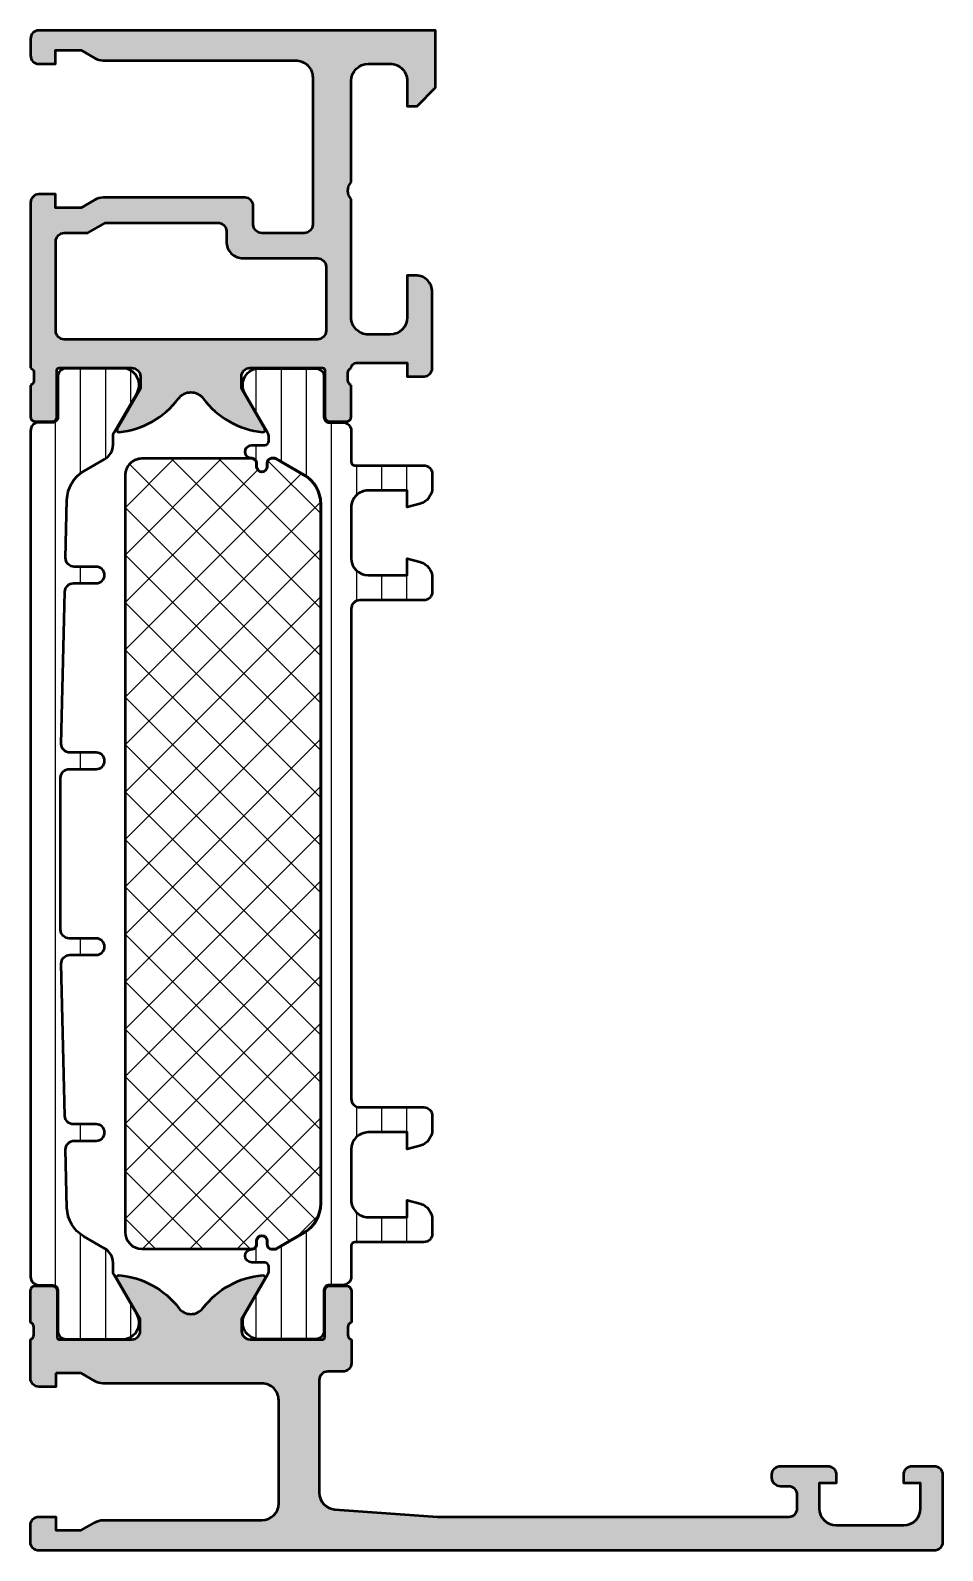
# Model space of a CAD drawing. Extents: x 0 to 54, y 0 to 90.
import ezdxf

# ---------------------------------------------------------------- set-up
doc = ezdxf.new("R2010")
doc.units = 0
for name, color, linetype, lineweight in [('0S-Alu contour', 7, 'Continuous', 50), ('0S-Alu hatch', 252, 'Continuous', 25), ('0S-Plastic contour', 254, 'Continuous', 50), ('0S-Plastic hatch', 253, 'Continuous', 25), ('0S-PT contour', 91, 'Continuous', 50), ('0S-PT hatch', 103, 'Continuous', 25)]:
    doc.layers.add(name, color=color, linetype=linetype, lineweight=lineweight)
pattern_1 = [(90, (0, 0), (-1.4859, 0), [])]

# ---------------------------------------------------------------- blocks, each defined once
blk = doc.blocks.new('345470__89544994_A431_48C2_A85A_617ABF1029D9_')
at = {"layer": '0S-Alu hatch'}
h = blk.add_hatch(color=256, dxfattribs=at)
edge = h.paths.add_edge_path()
edge.add_line((0.01, 89.50000000000001), (0.0099999999999999, 88.50054931640626))
edge.add_arc((0.4999999999999997, 88.50054931640626), 0.4899999999999998, 180, 270)
edge.add_line((0.4999999999999995, 88.01054931640626), (1.49067855534507, 88.01054931640626))
edge.add_line((1.49067855534507, 88.01054931640626), (1.490678555345075, 88.81047607421876))
edge.add_line((1.490678555345075, 88.81047607421876), (3.003358030014392, 88.81047607421876))
edge.add_line((3.003358030014392, 88.81047607421876), (3.812955828446773, 88.3430580430352))
edge.add_arc((4.307953067879359, 89.20042478659022), 0.9900000000000094, 240.0001844823238, 270.0050236395814)
edge.add_line((4.308039870139865, 88.21042479039558), (15.70016538555714, 88.21142364115349))
edge.add_ellipse((15.70025394060379, 87.2014293281298), major_axis=(-1.00999431690588, 0), ratio=1, start_angle=180, end_angle=270.0050236227564, ccw=False)
edge.add_line((16.71024825750967, 87.20142932816032), (16.7102482577436, 78.50001581445834))
edge.add_ellipse((16.20023244303532, 78.50001581445817), major_axis=(-0.5100158147082752, 0), ratio=1, start_angle=90.0000000054755, end_angle=180, ccw=False)
edge.add_line((16.20023244308406, 77.9899999997499), (13.70023282083681, 77.9899999997617))
edge.add_ellipse((13.70023282083684, 78.49998456334332), major_axis=(-0.5099845635816252, 0), ratio=1, start_angle=0, end_angle=89.99999999999687, ccw=False)
edge.add_line((13.19024825725521, 78.49998456416097), (13.1902482592567, 79.59978100594697))
edge.add_arc((12.70020626538451, 79.59978100593787), 0.4900419938721861, 0, 90.00000000106421)
edge.add_line((12.70020626537541, 80.08982299981004), (4.307936684546364, 80.08982299804687))
edge.add_arc((4.30793668454531, 79.09982299804295), 0.990000000003917, 89.99999999993904, 120.000350556452)
edge.add_line((3.812931438880291, 79.95718511918656), (3.003358080057627, 79.48977111816406))
edge.add_line((3.003358080057627, 79.48977111816406), (1.490678555345076, 79.48977111816406))
edge.add_line((1.490678555345076, 79.48977111816406), (1.490678555345075, 80.2902166748047))
edge.add_line((1.490678555345075, 80.2902166748047), (0.5007551867213677, 80.29021667480507))
edge.add_arc((0.5007551867213696, 79.80021725303229), 0.4899994217727795, 90.00000000000021, 179.9911630108443)
edge.add_line((0.0107557707767165, 79.8002928278759), (0.0092453669545493, 70.00739144229874))
edge.add_ellipse((-0.0795922173698398, 69.73249466679596), major_axis=(-0.2888950563274143, 0), ratio=1, start_angle=178.8557447403764, end_angle=252.0908759650069, ccw=False)
edge.add_line((0.209245229173199, 69.72672552085247), (0.2092452291732028, 69.27333284810831))
edge.add_ellipse((-0.0796228664699656, 69.2675715993205), major_axis=(-0.2889255417371499, 0), ratio=1, start_angle=107.91332068648501, end_angle=181.1425681414761, ccw=False)
edge.add_line((0.0092442291732047, 68.99265232393218), (0.0092442291732037, 67.12001725878906))
edge.add_arc((0.2992442291732017, 67.12001725878906), 0.289999999999998, 180, 269.9999999999992)
edge.add_line((0.2992442291731975, 66.83001725878907), (1.279218548215981, 66.83001725878906))
edge.add_arc((1.279218548215985, 67.12001725878906), 0.2900000000000062, 269.9999999999992, 360)
edge.add_line((1.569218548215991, 67.12001725878906), (1.56921854821599, 69.88001525878906))
edge.add_ellipse((1.699218548216001, 69.88001525878906), major_axis=(-0.130000000000011, 0), ratio=1, start_angle=270.0000000000031, end_angle=360, ccw=False)
edge.add_line((1.699218548215994, 70.01001525878907), (5.999244229173198, 70.01001525878907))
edge.add_ellipse((5.999244229173195, 69.50001525878906), major_axis=(-0.5100000000000052, 0), ratio=1, start_angle=180, end_angle=269.9999999999996, ccw=False)
edge.add_line((6.509244229173203, 69.50001525878906), (6.509244229173198, 68.79733596976183))
edge.add_line((6.509244229173198, 68.79733596976183), (5.129085194020109, 66.40662136616493))
edge.add_arc((5.2373640138215, 66.33813504343736), 0.1281197846482989, 147.6866585624918, 275.6225775507932)
edge.add_arc((4.761020987999381, 71.17662412063684), 4.989999999999983, 275.6225775507937, 323.4274303596851)
edge.add_ellipse((9.499327660751057, 67.66116542013178), major_axis=(-0.9100000000000029, 0), ratio=1, start_angle=216.5740457331554, end_angle=323.42743035968385, ccw=False)
edge.add_arc((14.2375437642923, 71.17674619094934), 4.989999999999978, 216.5740457331552, 264.3774224492066)
edge.add_arc((13.76120073847022, 66.33825711374983), 0.1281197846482769, 264.3774224492022, 392.3133414374172)
edge.add_line((13.8694795582717, 66.40674343647721), (12.48932052311851, 68.79745804007433))
edge.add_line((12.48932052311851, 68.79745804007433), (12.48932052311851, 69.50013732910156))
edge.add_ellipse((12.99932052311852, 69.50013732910156), major_axis=(-0.5100000000000052, 0), ratio=1, start_angle=270.00000000000017, end_angle=360, ccw=False)
edge.add_line((12.99932052311852, 70.01013732910155), (17.29934616305726, 70.01013732910155))
edge.add_ellipse((17.29934616305727, 69.88013732910157), major_axis=(-0.1299999999999954, 0), ratio=1, start_angle=180, end_angle=270.00000000000784, ccw=False)
edge.add_line((17.42934616305727, 69.88013732910156), (17.42934616305727, 67.120139228027))
edge.add_arc((17.71934616305727, 67.12013922802699), 0.2900000000000027, 180, 269.9999999999993)
edge.add_line((17.71934616305727, 66.83013922802698), (18.69932048210005, 66.830139228027))
edge.add_arc((18.69932048210004, 67.120139228027), 0.2900000000000062, 270.0000000000007, 360)
edge.add_line((18.98932048210005, 67.120139228027), (18.98932048210005, 68.9927742931701))
edge.add_ellipse((19.07818757774323, 69.26769356855846), major_axis=(-0.2889255417371641, 0), ratio=1, start_angle=-1.1425681414480096, end_angle=72.08667931351351, ccw=False)
edge.add_line((18.78931948210005, 69.2734548173461), (18.78931948210004, 69.72684749008995))
edge.add_ellipse((19.07815692864311, 69.73261663603475), major_axis=(-0.2888950563274649, 0), ratio=1, start_angle=-72.1102226123453, end_angle=1.144255259883323, ccw=False)
edge.add_ellipse((19.29932052312075, 70.00000298069946), major_axis=(-0.3100000710583593, 0), ratio=1, start_angle=269.999999999958, end_angle=358.60620543407043, ccw=False)
edge.add_line((19.29932052312098, 70.31000305175782), (22.31026961979821, 70.31000305175782))
edge.add_line((22.31026961979821, 70.31000305175782), (22.3102696197982, 69.5099999999975))
edge.add_line((22.3102696197982, 69.5099999999975), (23.30025380534265, 69.50999999974992))
edge.add_arc((23.3002538053414, 70.0000158144568), 0.4900158147068794, 270.0000000001462, 360)
edge.add_line((23.79026962004827, 70.00001581441826), (23.79026962016353, 74.4999882278511))
edge.add_arc((22.80025784794522, 74.49998822785096), 0.990011772218306, 0, 90.00000000000742)
edge.add_line((22.8002578479451, 75.49000000006929), (22.31026961979899, 75.49000000000137))
edge.add_line((22.31026961979899, 75.49000000000137), (22.31026961999468, 73.00003508193768))
edge.add_ellipse((21.30024979664999, 73.00003508193728), major_axis=(-1.010019823344691, 0), ratio=1, start_angle=90.000000016088, end_angle=180, ccw=False)
edge.add_line((21.30024979693359, 71.99001525859259), (20.00027831076801, 71.99001525842452))
edge.add_ellipse((20.00027831076735, 73.00004226030507), major_axis=(-1.010027001880544, 0), ratio=1, start_angle=0, end_angle=90.00000000003729, ccw=False)
edge.add_line((18.9902513088868, 73.00004226030445), (18.99025130925112, 79.99601653953117))
edge.add_ellipse((19.52537304959279, 80.50000000000001), major_axis=(-0.7350881616598464, 0), ratio=1, start_angle=-43.28356332578062, end_angle=43.28356332592381, ccw=False)
edge.add_line((18.99025130924985, 81.00398346046752), (18.99025130705859, 86.9999490337737))
edge.add_ellipse((20.00031753426485, 86.99994903377554), major_axis=(-1.010066227206259, 0), ratio=1, start_angle=270.00000011506984, end_angle=360, ccw=False)
edge.add_line((20.00031753223629, 88.01001526098179), (21.30021264851574, 88.01001526139748))
edge.add_ellipse((21.30021264851734, 86.99995828849391), major_axis=(-1.010056972903583, 0), ratio=1, start_angle=180, end_angle=270.0000000000905, ccw=False)
edge.add_line((22.31026962142091, 86.99995828849553), (22.31026961980902, 85.51))
edge.add_line((22.31026961980902, 85.51), (22.89613350643108, 85.51))
edge.add_line((22.89613350643108, 85.51), (23.99025130925132, 86.6041481578808))
edge.add_line((23.99025130925132, 86.6041481578808), (23.99025130925132, 89.99))
edge.add_line((23.99025130925132, 89.99), (0.5, 89.99))
edge.add_arc((0.5, 89.50000000000001), 0.4899999999999949, 90, 180)
edge = h.paths.add_edge_path()
edge.add_line((3.403007046556012, 78), (4.442237393235702, 78.60000610351562))
edge.add_line((4.442237393235702, 78.60000610351562), (11.10025759063454, 78.60000610375393))
edge.add_ellipse((11.10025759063454, 78.10002154017228), major_axis=(-0.4999845635816449, 0), ratio=1, start_angle=180, end_angle=269.99999999999983, ccw=False)
edge.add_line((11.60024215421618, 78.10002154017228), (11.60024215367363, 77.50003992740585))
edge.add_arc((12.60027445180935, 77.50003992700869), 1.000032298135717, 180, 270.0000993476549)
edge.add_line((12.60027618580903, 76.50000762887447), (17.00026656804039, 76.50001525878905))
edge.add_ellipse((17.00027688815093, 76.0000255788996), major_axis=(-0.4999896799959629, 0), ratio=1, start_angle=180, end_angle=270.00118262196514, ccw=False)
edge.add_line((17.50026656814689, 76.00002557895506), (17.50026656846178, 72.19999167936368))
edge.add_ellipse((17.00028709570797, 72.19999167936363), major_axis=(-0.4999794727538074, 0), ratio=1, start_angle=90.00000000012301, end_angle=180, ccw=False)
edge.add_line((17.00028709570904, 71.70001220660984), (1.999265158938239, 71.70001220699909))
edge.add_ellipse((1.999265158938239, 72.20001787800723), major_axis=(-0.5000056710081368, 0), ratio=1, start_angle=0, end_angle=90, ccw=False)
edge.add_line((1.499259487930103, 72.20001787800722), (1.499259486991373, 77.49996884002115))
edge.add_ellipse((1.999290647944146, 77.49996884001811), major_axis=(-0.5000311609527728, 0), ratio=1, start_angle=270, end_angle=360, ccw=False)
edge.add_line((1.999290647944146, 78.00000000097089), (3.403007046556012, 78))
at = {"layer": '0S-Alu contour', "color": 7}
for points in [[(0.01, 89.50000000000001), (0.0099999999999999, 88.50054931640626)], [(22.31026962142091, 86.99995828849553), (22.31026961980902, 85.51), (22.89613350643108, 85.51), (23.99025130925132, 86.6041481578808), (23.99025130925132, 89.99), (0.5, 89.99)], [(0.4999999999999995, 88.01054931640626), (1.49067855534507, 88.01054931640626), (1.490678555345075, 88.81047607421876), (3.003358030014392, 88.81047607421876), (3.812955828446773, 88.3430580430352)], [(4.308039870139865, 88.21042479039558), (15.70016538555714, 88.21142364115349)], [(20.00031753223629, 88.01001526098179), (21.30021264851574, 88.01001526139748)], [(16.71024825750967, 87.20142932816032), (16.7102482577436, 78.50001581445834)], [(18.99025130924985, 81.00398346046752), (18.99025130705859, 86.9999490337737)], [(3.812931438880291, 79.95718511918656), (3.003358080057627, 79.48977111816406), (1.490678555345076, 79.48977111816406), (1.490678555345075, 80.2902166748047), (0.5007551867213677, 80.29021667480507)], [(0.0107557707767165, 79.8002928278759), (0.0092453669545493, 70.00739144229874)], [(12.70020626537541, 80.08982299981004), (4.307936684546364, 80.08982299804687)], [(13.19024825725521, 78.49998456416097), (13.1902482592567, 79.59978100594697)], [(18.9902513088868, 73.00004226030445), (18.99025130925112, 79.99601653953117)], [(3.403007046556012, 78), (4.442237393235702, 78.60000610351562), (11.10025759063454, 78.60000610375393)], [(1.499259487930103, 72.20001787800722), (1.499259486991373, 77.49996884002115)], [(1.999290647944146, 78.00000000097089), (3.403007046556012, 78)], [(11.60024215421618, 78.10002154017228), (11.60024215367363, 77.50003992740585)], [(16.20023244308406, 77.9899999997499), (13.70023282083681, 77.9899999997617)], [(12.60027618580903, 76.50000762887447), (17.00026656804039, 76.50001525878905)], [(17.50026656814689, 76.00002557895506), (17.50026656846178, 72.19999167936368)], [(22.8002578479451, 75.49000000006929), (22.31026961979899, 75.49000000000137), (22.31026961999468, 73.00003508193768)], [(23.79026962004827, 70.00001581441826), (23.79026962016353, 74.4999882278511)], [(17.00028709570904, 71.70001220660984), (1.999265158938239, 71.70001220699909)], [(21.30024979693359, 71.99001525859259), (20.00027831076801, 71.99001525842452)], [(19.29932052312098, 70.31000305175782), (22.31026961979821, 70.31000305175782), (22.3102696197982, 69.5099999999975), (23.30025380534265, 69.50999999974992)], [(0.209245229173199, 69.72672552085247), (0.2092452291732028, 69.27333284810831)], [(1.569218548215991, 67.12001725878906), (1.56921854821599, 69.88001525878906)], [(1.699218548215994, 70.01001525878907), (5.999244229173198, 70.01001525878907)], [(6.509244229173203, 69.50001525878906), (6.509244229173198, 68.79733596976183), (5.129085194020109, 66.40662136616493)], [(13.8694795582717, 66.40674343647721), (12.48932052311851, 68.79745804007433), (12.48932052311851, 69.50013732910156)], [(12.99932052311852, 70.01013732910155), (17.29934616305726, 70.01013732910155)], [(17.42934616305727, 69.88013732910156), (17.42934616305727, 67.120139228027)], [(18.78931948210005, 69.2734548173461), (18.78931948210004, 69.72684749008995)], [(0.0092442291732047, 68.99265232393218), (0.0092442291732037, 67.12001725878906)], [(18.98932048210005, 67.120139228027), (18.98932048210005, 68.9927742931701)], [(0.2992442291731975, 66.83001725878907), (1.279218548215981, 66.83001725878906)], [(17.71934616305727, 66.83013922802698), (18.69932048210005, 66.830139228027)]]:
    blk.add_lwpolyline(points, dxfattribs=at)
for centre, radius, start, end in [((0.5, 89.50000000000001), 0.4899999999999949, 90, 180), ((0.4999999999999997, 88.50054931640626), 0.4899999999999998, 180, 270), ((4.307953067879359, 89.20042478659022), 0.9900000000000094, 240.0001844823238, 270.0050236395814), ((0.5007551867213696, 79.80021725303229), 0.4899994217727795, 90.00000000000021, 179.9911630108443), ((4.30793668454531, 79.09982299804295), 0.990000000003917, 89.99999999993904, 120.000350556452), ((12.70020626538451, 79.59978100593787), 0.4900419938721861, 0, 90.00000000106421), ((12.60027445180935, 77.50003992700869), 1.000032298135717, 180, 270.0000993476549), ((22.80025784794522, 74.49998822785096), 0.990011772218306, 0, 90.00000000000742), ((23.3002538053414, 70.0000158144568), 0.4900158147068794, 270.0000000001462, 0), ((4.761020987999381, 71.17662412063684), 4.989999999999983, 275.6225775507937, 323.4274303596851), ((14.2375437642923, 71.17674619094934), 4.989999999999978, 216.5740457331552, 264.3774224492066), ((0.2992442291732017, 67.12001725878906), 0.289999999999998, 180, 269.9999999999992), ((1.279218548215985, 67.12001725878906), 0.2900000000000062, 269.9999999999992, 0), ((17.71934616305727, 67.12013922802699), 0.2900000000000027, 180, 269.9999999999993), ((18.69932048210004, 67.120139228027), 0.2900000000000062, 270.0000000000007, 0), ((5.2373640138215, 66.33813504343736), 0.1281197846482989, 147.6866585624918, 275.6225775507932), ((13.76120073847022, 66.33825711374983), 0.1281197846482769, 264.3774224492022, 32.31334143741718)]:
    blk.add_arc(centre, radius, start, end, dxfattribs=at)
at = {"layer": '0S-Alu contour', "color": 7, "extrusion": (0, 0, -1)}
for centre, radius, start, end in [((-15.70025394060379, 87.2014293281298), 1.00999431690588, 89.9949763772436, 180), ((-20.00031753426485, 86.99994903377554), 1.010066227206259, 0, 89.99999988493016), ((-21.30021264851734, 86.99995828849391), 1.010056972903583, 89.99999999990953, 180), ((-19.52537304959279, 80.50000000000001), 0.7350881616598464, 316.7164366740762, 43.28356332578064), ((-11.10025759063454, 78.10002154017228), 0.4999845635816449, 90.00000000000018, 180), ((-13.70023282083684, 78.49998456334332), 0.5099845635816252, 270.0000000000032, 0), ((-16.20023244303532, 78.50001581445817), 0.5100158147082752, 180, 269.9999999945245), ((-1.999290647944146, 77.49996884001811), 0.5000311609527728, 0, 90), ((-17.00027688815093, 76.0000255788996), 0.4999896799959629, 89.99881737803486, 180), ((-20.00027831076735, 73.00004226030507), 1.010027001880544, 269.9999999999627, 0), ((-21.30024979664999, 73.00003508193728), 1.010019823344691, 180, 269.999999983912), ((-1.999265158938239, 72.20001787800723), 0.5000056710081368, 270, 0), ((-17.00028709570797, 72.19999167936363), 0.4999794727538074, 180, 269.999999999877), ((-19.29932052312075, 70.00000298069946), 0.3100000710583593, 1.393794565929555, 90.00000000004202), ((0.0795922173698398, 69.73249466679596), 0.2888950563274143, 107.9091240349931, 181.1442552596237), ((-1.699218548216001, 69.88001525878906), 0.130000000000011, 0, 89.99999999999687), ((-5.999244229173195, 69.50001525878906), 0.5100000000000052, 90.0000000000004, 180), ((-12.99932052311852, 69.50013732910156), 0.5100000000000052, 0, 89.99999999999982), ((-17.29934616305727, 69.88013732910157), 0.1299999999999954, 89.99999999999216, 180), ((-19.07815692864311, 69.73261663603475), 0.2888950563274649, 358.8557447401167, 72.11022261234544), ((0.0796228664699656, 69.2675715993205), 0.2889255417371499, 178.8574318585239, 252.086679313515), ((-9.499327660751057, 67.66116542013178), 0.9100000000000029, 36.57256964031613, 143.4259542668446), ((-19.07818757774323, 69.26769356855846), 0.2889255417371641, 287.9133206864866, 1.142568141448022)]:
    blk.add_arc(centre, radius, start, end, dxfattribs=at)
blk = doc.blocks.new('245319__80EEE0DC_6A22_4774_8436_FE0AB8C5C593___9BEDE42D_26B2_43C1_9EC5_9C2714D3423E_')
at = {"layer": '0S-Plastic hatch'}
h = blk.add_hatch(dxfattribs=at)
h.set_pattern_fill('ANSI31', color=256, scale=0.4680000000000001, angle=45, style=0)
h.set_pattern_definition(pattern_1)
edge = h.paths.add_edge_path()
edge.add_line((0.0100000000000833, 66.29000299999997), (0.0099999999998937, 16.20999700000008))
edge.add_arc((0.4999999999999951, 16.20999700000008), 0.4900000000001015, 180, 270.0000000000001)
edge.add_line((0.4999999999999958, 15.71999699999998), (1.310334012242529, 15.71999699999999))
edge.add_ellipse((1.310333315049082, 15.40999630290374), major_axis=(-0.3100006970970319, 0), ratio=1, start_angle=179.99987114239, end_angle=269.9998711414446, ccw=False)
edge.add_line((1.62033401214533, 15.4099956057099), (1.619999382936171, 13.00999856427152))
edge.add_arc((2.109995360374915, 13.00999597743859), 0.489995977445572, 179.9996975194316, 269.9999999999988)
edge.add_line((2.109995360374905, 12.51999999999302), (5.585822496184209, 12.51999999999999))
edge.add_arc((5.444228849108126, 13.49981807472283), 0.9899960709244734, 278.2228963588984, 392.7407569883865)
edge.add_line((6.276940554088972, 14.03524634894244), (4.958304390806209, 16.31919149350402))
edge.add_ellipse((5.399977361871139, 16.57419146728955), major_axis=(-0.5099999999999449, 0), ratio=1, start_angle=-0.5398516222250009, end_angle=29.99999659934599, ccw=False)
edge.add_line((4.88999999999987, 16.57899671221193), (4.889999999999863, 17.03149545762269))
edge.add_arc((3.899999999999896, 17.03149545762267), 0.9899999999999664, 0, 60.00000000000143)
edge.add_line((4.394999999999858, 17.88886060736925), (3.168146686273944, 18.59718469830505))
edge.add_ellipse((4.173146686274002, 20.33789575991198), major_axis=(-2.010000000000209, 0), ratio=1, start_angle=1.3413950657791816, end_angle=60.00000000000148, ccw=False)
edge.add_line((2.163697512194493, 20.29084242005164), (2.082977305942252, 23.7380610928713))
edge.add_ellipse((2.592837544141474, 23.75000000000005), major_axis=(-0.5099999999999966, 0), ratio=1, start_angle=-90.0000000000004, end_angle=1.3413950657791816, ccw=False)
edge.add_line((2.592837544141478, 24.26000000000005), (3.900000000000045, 24.26000000000005))
edge.add_arc((3.900000000000045, 24.75000000000004), 0.4899999999999985, 270, 450)
edge.add_line((3.900000000000045, 25.24000000000004), (2.546005466508177, 25.24000000000004))
edge.add_ellipse((2.546005466508173, 25.75000000000005), major_axis=(-0.5100000000000016, 0), ratio=1, start_angle=1.3413950657781015, end_angle=90.00000000000051, ccw=False)
edge.add_line((2.036145228308945, 25.73806109287131), (1.825400878959056, 34.73806109287133))
edge.add_ellipse((2.335261117158245, 34.75000000000007), major_axis=(-0.5099999999999635, 0), ratio=1, start_angle=-89.99999999999972, end_angle=1.3413950657791816, ccw=False)
edge.add_line((2.335261117158244, 35.26000000000003), (3.900000000000046, 35.26000000000004))
edge.add_arc((3.900000000000045, 35.75000000000005), 0.490000000000002, 270.0000000000002, 450.0000000000001)
edge.add_line((3.900000000000044, 36.24000000000004), (2.299999999999988, 36.24000000000004))
edge.add_ellipse((2.299999999999994, 36.75000000000004), major_axis=(-0.5100000000000052, 0), ratio=1, start_angle=0, end_angle=89.99999999999937, ccw=False)
edge.add_line((1.789999999999987, 36.75000000000004), (1.789999999999988, 45.75000000000005))
edge.add_ellipse((2.299999999999998, 45.75000000000003), major_axis=(-0.5100000000000098, 0), ratio=1, start_angle=270.00000000000085, end_angle=360, ccw=False)
edge.add_line((2.29999999999999, 46.26000000000004), (3.900000000000039, 46.26000000000003))
edge.add_arc((3.900000000000039, 46.75000000000004), 0.490000000000002, 270, 450)
edge.add_line((3.900000000000039, 47.24000000000004), (2.335261117158288, 47.24000000000002))
edge.add_ellipse((2.335261117158291, 47.75000000000003), major_axis=(-0.5100000000000123, 0), ratio=1, start_angle=-1.3413950657770215, end_angle=89.99999999999972, ccw=False)
edge.add_line((1.825400878959057, 47.76193890712876), (2.036145228308943, 56.76193890712878))
edge.add_ellipse((2.546005466508177, 56.75000000000004), major_axis=(-0.5100000000000077, 0), ratio=1, start_angle=270.00000000000085, end_angle=358.6586049342208, ccw=False)
edge.add_line((2.546005466508169, 57.26000000000004), (3.900000000000046, 57.26000000000004))
edge.add_arc((3.900000000000047, 57.75000000000004), 0.490000000000002, 269.9999999999999, 449.9999999999999)
edge.add_line((3.900000000000048, 58.24000000000005), (2.592837544141469, 58.24000000000005))
edge.add_ellipse((2.592837544141486, 58.75000000000006), major_axis=(-0.5100000000000052, 0), ratio=1, start_angle=-1.34139506577759, end_angle=89.99999999999818, ccw=False)
edge.add_line((2.082977305942253, 58.76193890712879), (2.163697512194486, 62.20915757994844))
edge.add_ellipse((4.173146686273777, 62.16210424008812), major_axis=(-2.009999999999988, 0), ratio=1, start_angle=299.9999999999992, end_angle=358.6586049342216, ccw=False)
edge.add_line((3.168146686273808, 63.90281530169485), (4.394999999999866, 64.61113939263075))
edge.add_arc((3.899999999999876, 65.46850454237736), 0.9899999999999964, 299.9999999999989, 360)
edge.add_line((4.889999999999872, 65.4685045423774), (4.889999999999848, 65.92100328778808))
edge.add_ellipse((5.399977361871362, 65.92580853271035), major_axis=(-0.5100000000001886, 0), ratio=1, start_angle=-29.999996599345025, end_angle=0.5398516222114722, ccw=False)
edge.add_line((4.958304390806219, 66.18080850649599), (6.276940554089054, 68.46475365105769))
edge.add_arc((5.444228849108114, 69.00018192527713), 0.9899960709244616, 327.2592430116246, 441.777103641104)
edge.add_line((5.585822496184153, 69.97999999999998), (2.109997999999997, 69.97999999999998))
edge.add_arc((2.10999536036554, 69.49000402257076), 0.4899959774362018, 89.99969134458075, 180.0079887600601)
edge.add_line((1.619999387692288, 69.48993570235024), (1.620334009229266, 67.09004622298075))
edge.add_ellipse((1.310334012242547, 67.09000299999998), major_axis=(-0.3099999999999861, 0), ratio=1, start_angle=89.99999999999909, end_angle=180.0079886915353, ccw=False)
edge.add_line((1.310334012242542, 66.780003), (0.500000000000072, 66.78000299999997))
edge.add_arc((0.5000000000000809, 66.29000299999996), 0.4899999999999949, 90.00000000000104, 180)
at = {"layer": '0S-Plastic contour', "color": 7}
for points in [[(1.619999387692288, 69.48993570235024), (1.620334009229266, 67.09004622298075)], [(5.585822496184153, 69.97999999999998), (2.109997999999997, 69.97999999999998)], [(4.958304390806219, 66.18080850649599), (6.276940554089054, 68.46475365105769)], [(1.310334012242542, 66.780003), (0.500000000000072, 66.78000299999997)], [(0.0100000000000833, 66.29000299999997), (0.0099999999998937, 16.20999700000009)], [(4.889999999999872, 65.4685045423774), (4.889999999999848, 65.92100328778808)], [(3.168146686273808, 63.90281530169485), (4.394999999999866, 64.61113939263075)], [(2.082977305942253, 58.76193890712879), (2.163697512194486, 62.20915757994844)], [(3.900000000000048, 58.24000000000005), (2.592837544141469, 58.24000000000005)], [(1.825400878959057, 47.76193890712876), (2.036145228308943, 56.76193890712878)], [(2.546005466508169, 57.26000000000004), (3.900000000000046, 57.26000000000004)], [(3.900000000000039, 47.24000000000004), (2.335261117158288, 47.24000000000002)], [(2.29999999999999, 46.26000000000004), (3.900000000000039, 46.26000000000003)], [(1.789999999999987, 36.75000000000004), (1.789999999999988, 45.75000000000005)], [(3.900000000000044, 36.24000000000004), (2.299999999999988, 36.24000000000004)], [(2.335261117158244, 35.26000000000003), (3.900000000000046, 35.26000000000004)], [(2.036145228308945, 25.73806109287131), (1.825400878959056, 34.73806109287133)], [(3.900000000000045, 25.24000000000004), (2.546005466508177, 25.24000000000004)], [(2.163697512194493, 20.29084242005164), (2.082977305942252, 23.7380610928713)], [(2.592837544141478, 24.26000000000005), (3.900000000000045, 24.26000000000005)], [(4.394999999999858, 17.88886060736925), (3.168146686273944, 18.59718469830505)], [(4.88999999999987, 16.57899671221193), (4.889999999999863, 17.03149545762269)], [(6.276940554088972, 14.03524634894244), (4.958304390806209, 16.31919149350402)], [(0.4999999999999958, 15.71999699999998), (1.310334012242529, 15.71999699999999)], [(1.62033401214533, 15.4099956057099), (1.619999382936171, 13.00999856427152)], [(2.109995360374905, 12.51999999999302), (5.585822496184209, 12.51999999999999)]]:
    blk.add_lwpolyline(points, dxfattribs=at)
for centre, radius, start, end in [((2.10999536036554, 69.49000402257076), 0.4899959774362018, 89.99969134458075, 180.0079887600601), ((5.444228849108114, 69.00018192527713), 0.9899960709244616, 327.2592430116246, 81.77710364110408), ((0.5000000000000809, 66.29000299999996), 0.4899999999999949, 90.00000000000104, 180), ((3.899999999999876, 65.46850454237736), 0.9899999999999964, 299.9999999999989, 0), ((3.900000000000047, 57.75000000000004), 0.490000000000002, 269.9999999999999, 89.99999999999991), ((3.900000000000039, 46.75000000000004), 0.490000000000002, 270, 90), ((3.900000000000045, 35.75000000000005), 0.490000000000002, 270.0000000000002, 90.00000000000017), ((3.900000000000045, 24.75000000000004), 0.4899999999999985, 270, 90), ((3.899999999999896, 17.03149545762267), 0.9899999999999664, 0, 60.00000000000143), ((0.4999999999999951, 16.20999700000008), 0.4900000000001015, 180, 270.0000000000001), ((5.444228849108126, 13.49981807472283), 0.9899960709244734, 278.2228963588984, 32.74075698838647), ((2.109995360374915, 13.00999597743859), 0.489995977445572, 179.9996975194316, 269.9999999999988)]:
    blk.add_arc(centre, radius, start, end, dxfattribs=at)
at = {"layer": '0S-Plastic contour', "color": 7, "extrusion": (0, 0, -1)}
for centre, radius, start, end in [((-1.310334012242547, 67.09000299999998), 0.3099999999999861, 179.9920113084647, 270.0000000000009), ((-5.399977361871362, 65.92580853271035), 0.5100000000001886, 359.4601483777885, 29.99999659934506), ((-4.173146686273777, 62.16210424008812), 2.009999999999988, 1.341395065778385, 60.00000000000078), ((-2.592837544141486, 58.75000000000006), 0.5100000000000052, 270.0000000000019, 1.34139506577757), ((-2.546005466508177, 56.75000000000004), 0.5100000000000077, 1.341395065779201, 89.99999999999916), ((-2.335261117158291, 47.75000000000003), 0.5100000000000123, 270.0000000000003, 1.341395065777027), ((-2.299999999999998, 45.75000000000003), 0.5100000000000098, 0, 89.99999999999916), ((-2.299999999999994, 36.75000000000004), 0.5100000000000052, 270.0000000000006, 0), ((-2.335261117158245, 34.75000000000007), 0.5099999999999635, 358.6586049342208, 89.99999999999982), ((-2.546005466508173, 25.75000000000005), 0.5100000000000016, 269.9999999999995, 358.6586049342219), ((-2.592837544141474, 23.75000000000005), 0.5099999999999966, 358.6586049342208, 90.0000000000004), ((-4.173146686274002, 20.33789575991198), 2.010000000000209, 299.9999999999985, 358.6586049342208), ((-5.399977361871139, 16.57419146728955), 0.5099999999999449, 330.000003400654, 0.5398516222249916), ((-1.310333315049082, 15.40999630290374), 0.3100006970970319, 90.00012885855539, 180.0001288576101)]:
    blk.add_arc(centre, radius, start, end, dxfattribs=at)
blk = doc.blocks.new('245319__9BCA8D23_347F_44C4_B601_D6C32A668221___EC77E1D2_DBDB_4506_8DA8_8EE393191669_')
at = {"layer": '0S-Plastic hatch'}
h = blk.add_hatch(dxfattribs=at)
h.set_pattern_fill('ANSI31', color=256, scale=0.4680000000000001, angle=45, style=0)
h.set_pattern_definition(pattern_1)
edge = h.paths.add_edge_path()
edge.add_line((19.19999999999974, 64.24000000004716), (23.29999999999971, 64.2400000000472))
edge.add_ellipse((23.29999999999972, 63.75000000004722), major_axis=(-0.4899999999999807, 0), ratio=1, start_angle=180, end_angle=270.0000000000008, ccw=False)
edge.add_line((23.7899999999997, 63.75000000004723), (23.7899999999997, 62.91925077667286))
edge.add_ellipse((22.79999999999979, 62.91925077667285), major_axis=(-0.9899999999999058, 0), ratio=1, start_angle=104.99999999999861, end_angle=180, ccw=False)
edge.add_line((23.05623085465124, 61.96298420864676), (22.30999999999971, 61.76303225377562))
edge.add_line((22.30999999999971, 61.76303225377562), (22.30999999999971, 62.76000000004713))
edge.add_line((22.30999999999971, 62.76000000004713), (19.99999999999973, 62.76000000004717))
edge.add_arc((19.99999999999971, 61.75000000004718), 1.009999999999998, 89.9999999999986, 180)
edge.add_line((18.98999999999971, 61.75000000004718), (18.9899999999997, 58.75000000004718))
edge.add_arc((19.99999999999971, 58.75000000004718), 1.010000000000008, 180, 270)
edge.add_line((19.99999999999971, 57.74000000004718), (22.3099999999997, 57.74000000004718))
edge.add_line((22.3099999999997, 57.74000000004718), (22.30999999999971, 58.73696774631877))
edge.add_line((22.30999999999971, 58.73696774631877), (23.05623085465122, 58.53701579144773))
edge.add_ellipse((22.79999999999974, 57.58074922342157), major_axis=(-0.9899999999999788, 0), ratio=1, start_angle=180, end_angle=255.0000000000004, ccw=False)
edge.add_line((23.78999999999972, 57.58074922342157), (23.78999999999971, 56.75000000004715))
edge.add_ellipse((23.29999999999973, 56.75000000004715), major_axis=(-0.4899999999999701, 0), ratio=1, start_angle=90, end_angle=180, ccw=False)
edge.add_line((23.29999999999973, 56.26000000004718), (19.49999999999972, 56.26000000004717))
edge.add_arc((19.49999999999972, 55.75000000004715), 0.5100000000000194, 89.9999999999996, 180)
edge.add_line((18.9899999999997, 55.75000000004717), (18.9899999999997, 26.74999999999998))
edge.add_arc((19.49999999999968, 26.74999999999998), 0.5099999999999767, 180, 270.0000000000004)
edge.add_line((19.49999999999968, 26.24), (23.29999999999974, 26.24))
edge.add_ellipse((23.29999999999973, 25.75000000000004), major_axis=(-0.4899999999999629, 0), ratio=1, start_angle=180, end_angle=269.99999999999955, ccw=False)
edge.add_line((23.7899999999997, 25.75000000000004), (23.78999999999971, 24.9192507766257))
edge.add_ellipse((22.79999999999962, 24.91925077662569), major_axis=(-0.9900000000000837, 0), ratio=1, start_angle=104.999999999994, end_angle=180, ccw=False)
edge.add_line((23.05623085465104, 23.9629842085994), (22.30999999999971, 23.76303225372847))
edge.add_line((22.30999999999971, 23.76303225372847), (22.30999999999971, 24.75999999999997))
edge.add_line((22.30999999999971, 24.75999999999997), (19.99999999999962, 24.75999999999995))
edge.add_arc((19.99999999999964, 23.75000000000001), 1.009999999999937, 90.00000000000063, 180)
edge.add_line((18.9899999999997, 23.75000000000001), (18.9899999999997, 20.75))
edge.add_arc((19.9999999999997, 20.75), 1.009999999999994, 180, 270.0000000000004)
edge.add_line((19.99999999999971, 19.74), (22.30999999999971, 19.74))
edge.add_line((22.30999999999971, 19.74), (22.30999999999971, 20.73696774627159))
edge.add_line((22.30999999999971, 20.73696774627159), (23.05623085465126, 20.53701579140048))
edge.add_ellipse((22.79999999999971, 19.58074922337433), major_axis=(-0.9899999999999876, 0), ratio=1, start_angle=180, end_angle=254.9999999999969, ccw=False)
edge.add_line((23.7899999999997, 19.58074922337432), (23.78999999999971, 18.74999999999993))
edge.add_ellipse((23.29999999999971, 18.74999999999993), major_axis=(-0.4899999999999949, 0), ratio=1, start_angle=89.9999999999996, end_angle=180, ccw=False)
edge.add_line((23.29999999999971, 18.25999999999994), (19.19999999999973, 18.26))
edge.add_arc((19.19999999999972, 18.04999999999997), 0.2100000000000257, 89.99999999999903, 180)
edge.add_line((18.9899999999997, 18.04999999999997), (18.9899999999997, 16.20999432109049))
edge.add_ellipse((18.50000267890202, 16.20999432109049), major_axis=(-0.489997321097686, 0), ratio=1, start_angle=90, end_angle=180, ccw=False)
edge.add_line((18.50000267890202, 15.7199969999928), (17.68966866665956, 15.71999699999998))
edge.add_arc((17.68966866665952, 15.40999699999992), 0.3100000000000556, 89.99999999999145, 180)
edge.add_line((17.37966866665946, 15.40999700000056), (17.38000061715214, 13.00999723393596))
edge.add_ellipse((16.89000530482944, 13.00999531231903), major_axis=(-0.4899953123264694, 0), ratio=1, start_angle=89.99992221595909, end_angle=180.0002246966147, ccw=False)
edge.add_line((16.89000463961787, 12.51999999999302), (13.41417750380859, 12.51999999999998))
edge.add_ellipse((13.55577115088468, 13.49981807472283), major_axis=(-0.989996070924475, 0), ratio=1, start_angle=-32.74075698838499, end_angle=81.77710364110169, ccw=False)
edge.add_line((12.72305944590382, 14.03524634894242), (14.04169574211222, 16.31919172373777))
edge.add_arc((13.60002365369271, 16.5741911879278), 0.5099989808088427, 330.0000034006544, 360.0057438232341)
edge.add_line((14.11002263193886, 16.5742423146257), (14.10999999868383, 16.80002606457013))
edge.add_arc((13.849999999945, 16.79999999995469), 0.2600000000452986, 0.0057438170791521, 89.99999999386789)
edge.add_line((13.84999999997283, 17.05999999999999), (13.0995933606087, 17.06000000000001))
edge.add_ellipse((13.09959336060872, 17.44925907311676), major_axis=(-0.3892590731167508, 0), ratio=1, start_angle=-90.00000000000313, end_angle=89.99999999999687, ccw=False)
edge.add_arc((13.09959336060877, 18.15000000000004), 0.3114818537665265, 269.9999999999954, 360)
edge.add_line((13.41107521437529, 18.15000000000005), (13.41107521437529, 18.35057079528622))
edge.add_ellipse((13.70050441908906, 18.35057079528622), major_axis=(-0.2894292047137625, 0), ratio=1, start_angle=180, end_angle=360, ccw=False)
edge.add_line((13.98993362380282, 18.35057079528622), (13.98993362380282, 18.14999999999996))
edge.add_arc((14.29993362380277, 18.14999999999996), 0.3099999999999472, 180, 266.6615612799526)
edge.add_line((14.28188115084512, 17.84052607828751), (14.46501280945993, 17.84052607828745))
edge.add_arc((14.46501280945999, 18.05052607828745), 0.2099999999999973, 269.9999999999821, 299.9999999999984)
edge.add_line((14.57001280945999, 17.86866074349272), (16.20499999999968, 18.81262103807235))
edge.add_arc((15.19999999999973, 20.55333209967906), 2.009999999999963, 299.9999999999986, 360)
edge.add_line((17.2099999999997, 20.55333209967907), (17.20999999999969, 61.94666790036814))
edge.add_arc((15.1999999999998, 61.94666790036815), 2.009999999999894, 0, 59.99999999999689)
edge.add_line((16.20499999999984, 63.68737896197472), (14.57001280946029, 64.63133925655444))
edge.add_arc((14.46501280946028, 64.44947392175972), 0.2099999999999949, 59.99999999999683, 90.00000000000486)
edge.add_line((14.46501280946026, 64.65947392175973), (14.28188115084521, 64.65947392175968))
edge.add_arc((14.29993362380278, 64.35000000004725), 0.3099999999999505, 93.33843872003445, 180)
edge.add_line((13.98993362380283, 64.35000000004723), (13.98993362380281, 64.14942920476095))
edge.add_ellipse((13.70050441908905, 64.14942920476093), major_axis=(-0.2894292047137625, 0), ratio=1, start_angle=0, end_angle=180, ccw=False)
edge.add_line((13.41107521437529, 64.14942920476093), (13.41107521437529, 64.35000000004709))
edge.add_arc((13.09959336060872, 64.35000000004709), 0.3114818537665744, 0, 90.00000000000033)
edge.add_ellipse((13.09959336060871, 65.05074092693042), major_axis=(-0.3892590731167473, 0), ratio=1, start_angle=-89.99999999999858, end_angle=90.00000000000131, ccw=False)
edge.add_line((13.0995933606087, 65.44000000004716), (13.84999999997281, 65.44000000004719))
edge.add_arc((13.8499999999728, 65.70000000006466), 0.2600000000174703, 270.0000000000019, 359.9942561767024)
edge.add_line((14.1099999986838, 65.6999739354215), (14.11002263191168, 65.92575741511283))
edge.add_arc((13.60002263447406, 65.92580853907533), 0.5100000000000325, 359.9942564954373, 389.9999965993477)
edge.add_line((14.04169560553906, 66.18080851286093), (12.72305944590379, 68.46475365110477))
edge.add_ellipse((13.55577115088466, 69.00018192532433), major_axis=(-0.9899960709244604, 0), ratio=1, start_angle=-81.77710364109493, end_angle=32.74075698838328, ccw=False)
edge.add_line((13.41417750380847, 69.98000000004714), (16.89000463961789, 69.98000000005413))
edge.add_ellipse((16.89000463961788, 69.49000402260856), major_axis=(-0.4899959774455738, 0), ratio=1, start_angle=179.9920752627074, end_angle=269.9999999999992, ccw=False)
edge.add_line((17.38000061237654, 69.48993624991385), (17.37966866962475, 67.0900458775854))
edge.add_arc((17.68966866666544, 67.09000300005313), 0.3100000000059825, 179.9920751560094, 269.9999999988969)
edge.add_line((17.68966866665947, 66.78000300004715), (18.50000267890209, 66.78000300005435))
edge.add_ellipse((18.50000267890206, 66.2900056789567), major_axis=(-0.489997321097647, 0), ratio=1, start_angle=180, end_angle=269.9999999999967, ccw=False)
edge.add_line((18.9899999999997, 66.29000567895667), (18.9899999999997, 64.45000000004718))
edge.add_arc((19.19999999999973, 64.4500000000472), 0.2100000000000328, 180, 270.0000000000019)
at = {"layer": '0S-Plastic contour', "color": 7}
for points in [[(13.41417750380847, 69.98000000004714), (16.89000463961789, 69.98000000005413)], [(17.38000061237654, 69.48993624991385), (17.37966866962475, 67.0900458775854)], [(14.04169560553906, 66.18080851286093), (12.72305944590379, 68.46475365110477)], [(17.68966866665947, 66.78000300004715), (18.50000267890209, 66.78000300005435)], [(14.1099999986838, 65.6999739354215), (14.11002263191168, 65.92575741511283)], [(18.9899999999997, 66.29000567895667), (18.9899999999997, 64.45000000004718)], [(13.0995933606087, 65.44000000004716), (13.84999999997281, 65.44000000004719)], [(13.41107521437529, 64.14942920476093), (13.41107521437529, 64.35000000004709)], [(13.98993362380283, 64.35000000004723), (13.98993362380281, 64.14942920476095)], [(14.46501280946026, 64.65947392175973), (14.28188115084521, 64.65947392175968)], [(16.20499999999984, 63.68737896197472), (14.57001280946029, 64.63133925655444)], [(19.19999999999974, 64.24000000004716), (23.29999999999971, 64.2400000000472)], [(23.7899999999997, 63.75000000004723), (23.7899999999997, 62.91925077667286)], [(23.05623085465124, 61.96298420864676), (22.30999999999971, 61.76303225377562), (22.30999999999971, 62.76000000004713), (19.99999999999973, 62.76000000004717)], [(17.2099999999997, 20.55333209967907), (17.20999999999969, 61.94666790036814)], [(18.98999999999971, 61.75000000004718), (18.9899999999997, 58.75000000004718)], [(19.99999999999971, 57.74000000004718), (22.3099999999997, 57.74000000004718), (22.30999999999971, 58.73696774631877), (23.05623085465122, 58.53701579144773)], [(23.78999999999972, 57.58074922342157), (23.78999999999971, 56.75000000004715)], [(23.29999999999973, 56.26000000004718), (19.49999999999972, 56.26000000004717)], [(18.9899999999997, 55.75000000004717), (18.9899999999997, 26.74999999999998)], [(19.49999999999968, 26.24), (23.29999999999974, 26.24)], [(23.7899999999997, 25.75000000000004), (23.78999999999971, 24.9192507766257)], [(23.05623085465104, 23.9629842085994), (22.30999999999971, 23.76303225372847), (22.30999999999971, 24.75999999999997), (19.99999999999962, 24.75999999999995)], [(18.9899999999997, 23.75000000000001), (18.9899999999997, 20.75)], [(19.99999999999971, 19.74), (22.30999999999971, 19.74), (22.30999999999971, 20.73696774627159), (23.05623085465126, 20.53701579140048)], [(23.7899999999997, 19.58074922337432), (23.78999999999971, 18.74999999999993)], [(13.41107521437529, 18.15000000000005), (13.41107521437529, 18.35057079528622)], [(13.98993362380282, 18.35057079528622), (13.98993362380282, 18.14999999999996)], [(14.57001280945999, 17.86866074349272), (16.20499999999968, 18.81262103807235)], [(18.9899999999997, 18.04999999999997), (18.9899999999997, 16.20999432109049)], [(23.29999999999971, 18.25999999999994), (19.19999999999973, 18.26)], [(14.28188115084512, 17.84052607828751), (14.46501280945993, 17.84052607828745)], [(12.72305944590382, 14.03524634894242), (14.04169574211222, 16.31919172373777)], [(13.84999999997283, 17.05999999999999), (13.0995933606087, 17.06000000000001)], [(14.11002263193886, 16.5742423146257), (14.10999999868383, 16.80002606457013)], [(17.37966866665946, 15.40999700000056), (17.38000061715214, 13.00999723393596)], [(18.50000267890202, 15.7199969999928), (17.68966866665956, 15.71999699999998)], [(16.89000463961787, 12.51999999999302), (13.41417750380859, 12.51999999999998)]]:
    blk.add_lwpolyline(points, dxfattribs=at)
at = {"layer": '0S-Plastic contour', "color": 7, "extrusion": (0, 0, -1)}
for centre, radius, start, end in [((-13.55577115088466, 69.00018192532433), 0.9899960709244604, 327.2592430116167, 81.777103641095), ((-16.89000463961788, 69.49000402260856), 0.4899959774455738, 90.00000000000082, 180.0079247372927), ((-18.50000267890206, 66.2900056789567), 0.489997321097647, 90.00000000000333, 180), ((-13.09959336060871, 65.05074092693042), 0.3892590731167473, 269.9999999999987, 89.9999999999987), ((-13.70050441908905, 64.14942920476093), 0.2894292047137625, 180, 0), ((-23.29999999999972, 63.75000000004722), 0.4899999999999807, 89.99999999999918, 180), ((-22.79999999999979, 62.91925077667285), 0.989999999999906, 180, 255.0000000000014), ((-22.79999999999974, 57.58074922342157), 0.9899999999999788, 104.9999999999996, 180), ((-23.29999999999973, 56.75000000004715), 0.4899999999999701, 180, 270), ((-23.29999999999973, 25.75000000000004), 0.4899999999999629, 90.00000000000043, 180), ((-22.79999999999962, 24.91925077662569), 0.9900000000000837, 180, 255.000000000006), ((-22.79999999999971, 19.58074922337433), 0.9899999999999876, 105.0000000000031, 180), ((-13.70050441908906, 18.35057079528622), 0.2894292047137625, 0, 180), ((-23.29999999999971, 18.74999999999993), 0.4899999999999949, 180, 270.0000000000004), ((-13.09959336060872, 17.44925907311676), 0.3892590731167509, 270.0000000000031, 90.00000000000314), ((-18.50000267890202, 16.20999432109049), 0.4899973210976861, 180, 270), ((-13.55577115088468, 13.49981807472283), 0.9899960709244751, 278.2228963588983, 32.74075698838505), ((-16.89000530482944, 13.00999531231903), 0.4899953123264695, 179.9997753033853, 270.0000777840409)]:
    blk.add_arc(centre, radius, start, end, dxfattribs=at)
at = {"layer": '0S-Plastic contour', "color": 7}
for centre, radius, start, end in [((17.68966866666544, 67.09000300005313), 0.3100000000059825, 179.9920751560094, 269.9999999988969), ((13.8499999999728, 65.70000000006466), 0.2600000000174703, 270.0000000000019, 359.9942561767024), ((13.60002263447406, 65.92580853907533), 0.5100000000000325, 359.9942564954373, 29.99999659934769), ((13.09959336060872, 64.35000000004709), 0.3114818537665744, 0, 90.00000000000033), ((14.29993362380278, 64.35000000004725), 0.3099999999999505, 93.33843872003445, 180), ((14.46501280946028, 64.44947392175972), 0.2099999999999949, 59.99999999999683, 90.00000000000486), ((19.19999999999973, 64.4500000000472), 0.2100000000000328, 180, 270.0000000000019), ((15.1999999999998, 61.94666790036815), 2.009999999999894, 0, 59.99999999999689), ((19.99999999999971, 61.75000000004718), 1.009999999999998, 89.9999999999986, 180), ((19.99999999999971, 58.75000000004718), 1.010000000000008, 180, 270), ((19.49999999999972, 55.75000000004715), 0.5100000000000194, 89.9999999999996, 180), ((19.49999999999968, 26.74999999999998), 0.5099999999999767, 180, 270.0000000000004), ((19.99999999999964, 23.75000000000001), 1.009999999999937, 90.00000000000063, 180), ((19.9999999999997, 20.75), 1.009999999999994, 180, 270.0000000000004), ((15.19999999999973, 20.55333209967906), 2.009999999999963, 299.9999999999986, 0), ((13.09959336060877, 18.15000000000004), 0.3114818537665265, 269.9999999999954, 0), ((14.29993362380277, 18.14999999999996), 0.3099999999999472, 180, 266.6615612799526), ((19.19999999999972, 18.04999999999997), 0.2100000000000257, 89.99999999999903, 180), ((14.46501280945999, 18.05052607828745), 0.2099999999999973, 269.9999999999821, 299.9999999999984), ((13.849999999945, 16.79999999995469), 0.2600000000452986, 0.0057438170791521, 89.99999999386789), ((13.60002365369271, 16.5741911879278), 0.5099989808088427, 330.0000034006544, 0.0057438232341285), ((17.68966866665952, 15.40999699999992), 0.3100000000000556, 89.99999999999145, 180)]:
    blk.add_arc(centre, radius, start, end, dxfattribs=at)
blk = doc.blocks.new('465310__90F242CD_38BC_4B1D_8878_C209B2E8A198_')
at = {"layer": '0S-PT hatch'}
h = blk.add_hatch(dxfattribs=at)
h.set_pattern_fill('ANSI37', color=256, scale=0.625, angle=90, style=0)
h.set_pattern_definition([(135, (0, 0), (-1.403165018917055, -1.403165018917055), []), (225, (0, 0), (1.403165018917055, -1.403165018917055), [])])
edge = h.paths.add_edge_path()
edge.add_line((5.609999999999707, 63.65020331974264), (5.609999999999706, 18.84979668030451))
edge.add_arc((6.599999999999706, 18.84979668030451), 0.9900000000000002, 180, 270)
edge.add_line((6.599999999999706, 17.85979668030451), (13.10107521437529, 17.85979668030451))
edge.add_arc((13.10107521437529, 18.14979668030452), 0.2900000000000098, 269.9999999999997, 360)
edge.add_line((13.3910752143753, 18.14979668030452), (13.39107521437529, 18.35036747559076))
edge.add_ellipse((13.70050441908906, 18.35036747559076), major_axis=(-0.3094292047137621, 0), ratio=1, start_angle=180, end_angle=360, ccw=False)
edge.add_line((14.00993362380282, 18.35036747559075), (14.00993362380282, 18.14979668030452))
edge.add_arc((14.29993362380281, 18.14979668030452), 0.2899999999999956, 180, 266.548328193804)
edge.add_line((14.28247370832792, 17.86032275859203), (14.46501280946015, 17.86032275859203))
edge.add_arc((14.46501280946015, 18.05032275859202), 0.1899999999999906, 269.9999999999995, 299.9999999999987)
edge.add_line((14.56001280946014, 17.88577793187298), (16.19499999999969, 18.82973822645255))
edge.add_arc((15.19999999999972, 20.55312877998359), 1.989999999999987, 299.9999999999992, 360)
edge.add_line((17.1899999999997, 20.55312877998359), (17.1899999999997, 61.94646458067262))
edge.add_arc((15.19999999999971, 61.94646458067262), 1.989999999999989, 0, 60.00000000000084)
edge.add_line((16.19499999999968, 63.66985513420367), (14.56001280946013, 64.61381542878323))
edge.add_arc((14.46501280946019, 64.4492706020642), 0.1899999999999413, 60.00000000000997, 90.0000000000075)
edge.add_line((14.46501280946016, 64.63927060206414), (14.28247370832791, 64.63927060206414))
edge.add_arc((14.29993362380281, 64.34979668035167), 0.2899999999999942, 93.4516718061988, 180)
edge.add_line((14.00993362380282, 64.34979668035167), (14.00993362380282, 64.14922588506545))
edge.add_ellipse((13.69996681190125, 64.14922588506545), major_axis=(-0.3099668119015639, 0), ratio=1, start_angle=0, end_angle=180, ccw=False)
edge.add_line((13.38999999999969, 64.14922588506545), (13.38999999999969, 64.34979668030452))
edge.add_arc((13.09959336060871, 64.3497966803045), 0.2904066393909712, 0, 89.9999999995847)
edge.add_line((13.09959336061082, 64.64020331969547), (6.600000000006857, 64.64020331974261))
edge.add_arc((6.599999999999679, 63.65020331974263), 0.9899999999999806, 89.99999999958457, 180)
at = {"layer": '0S-PT contour', "color": 7}
for points in [[(13.09959336061082, 64.64020331969547), (6.600000000006857, 64.64020331974261)], [(13.38999999999969, 64.14922588506545), (13.38999999999969, 64.34979668030452)], [(14.00993362380282, 64.34979668035167), (14.00993362380282, 64.14922588506545)], [(14.46501280946016, 64.63927060206414), (14.28247370832791, 64.63927060206414)], [(16.19499999999968, 63.66985513420367), (14.56001280946013, 64.61381542878323)], [(5.609999999999707, 63.65020331974264), (5.609999999999706, 18.84979668030451)], [(17.1899999999997, 20.55312877998359), (17.1899999999997, 61.94646458067262)], [(13.3910752143753, 18.14979668030452), (13.39107521437529, 18.35036747559076)], [(14.00993362380282, 18.35036747559075), (14.00993362380282, 18.14979668030452)], [(14.56001280946014, 17.88577793187298), (16.19499999999969, 18.82973822645255)], [(6.599999999999706, 17.85979668030451), (13.10107521437529, 17.85979668030451)], [(14.28247370832792, 17.86032275859203), (14.46501280946015, 17.86032275859203)]]:
    blk.add_lwpolyline(points, dxfattribs=at)
for centre, radius, start, end in [((6.599999999999679, 63.65020331974263), 0.9899999999999806, 89.99999999958457, 180), ((13.09959336060871, 64.3497966803045), 0.2904066393909712, 0, 89.9999999995847), ((14.29993362380281, 64.34979668035167), 0.2899999999999942, 93.4516718061988, 180), ((14.46501280946019, 64.4492706020642), 0.1899999999999413, 60.00000000000997, 90.0000000000075), ((15.19999999999971, 61.94646458067262), 1.989999999999989, 0, 60.00000000000084), ((15.19999999999972, 20.55312877998359), 1.989999999999987, 299.9999999999992, 0), ((6.599999999999706, 18.84979668030451), 0.9900000000000002, 180, 270), ((13.10107521437529, 18.14979668030452), 0.2900000000000098, 269.9999999999997, 0), ((14.29993362380281, 18.14979668030452), 0.2899999999999956, 180, 266.548328193804), ((14.46501280946015, 18.05032275859202), 0.1899999999999906, 269.9999999999995, 299.9999999999987)]:
    blk.add_arc(centre, radius, start, end, dxfattribs=at)
at = {"layer": '0S-PT contour', "color": 7, "extrusion": (0, 0, -1)}
for centre, radius, start, end in [((-13.69996681190125, 64.14922588506545), 0.3099668119015639, 180, 0), ((-13.70050441908906, 18.35036747559076), 0.3094292047137621, 0, 180)]:
    blk.add_arc(centre, radius, start, end, dxfattribs=at)
blk = doc.blocks.new('445240__55430051_D1B8_4317_A586_5EF284FC5107_')
at = {"layer": '0S-Alu hatch'}
h = blk.add_hatch(color=256, dxfattribs=at)
edge = h.paths.add_edge_path()
edge.add_line((1.5, 10.5), (1.5, 9.7))
edge.add_line((1.5, 9.7), (0.4999999999999992, 9.7))
edge.add_ellipse((0.4999999999999981, 10.2), major_axis=(-0.4999999999999983, 0), ratio=1, start_angle=0, end_angle=90.00000000000011, ccw=False)
edge.add_line((9e-16, 10.2), (3e-16, 12.49999999999999))
edge.add_arc((-0.0788364465430417, 12.76752059199311), 0.2788950563274357, 286.4198764194918, 361.1645893740935)
edge.add_line((0.2000010000000074, 12.77318899999146), (0.2000010000000074, 13.22678299999148))
edge.add_arc((-0.0788670956431619, 13.23244365946854), 0.2789255417371508, 358.8371299271131, 433.5754054446451)
edge.add_line((6.9e-15, 13.49998699999148), (7.1e-15, 15.37999799999999))
edge.add_ellipse((0.3000000000000069, 15.37999799999999), major_axis=(-0.2999999999999998, 0), ratio=1, start_angle=270.00000000000017, end_angle=360, ccw=False)
edge.add_line((0.300000000000006, 15.67999799999999), (1.279974319042795, 15.67999799999999))
edge.add_ellipse((1.279974319042795, 15.37999799999999), major_axis=(-0.3000000000000007, 0), ratio=1, start_angle=180, end_angle=270.0000000000001, ccw=False)
edge.add_line((1.579974319042796, 15.37999799999999), (1.579974319042793, 12.62))
edge.add_arc((1.699974319042756, 12.62), 0.1199999999999635, 180, 270.0000000000002)
edge.add_line((1.699974319042757, 12.50000000000003), (5.999999999999951, 12.50000000000004))
edge.add_arc((5.99999999999995, 13.00000000000002), 0.4999999999999805, 270.0000000000001, 360)
edge.add_line((6.49999999999993, 13.00000000000007), (6.499999999999864, 13.7000000000001))
edge.add_line((6.499999999999864, 13.7000000000001), (5.11850454237766, 16.09282032302734))
edge.add_ellipse((5.238119784648443, 16.16188021535156), major_axis=(-0.1381197846484357, 0), ratio=1, start_angle=-95.0376329184802, end_angle=29.999999999998977, ccw=False)
edge.add_ellipse((4.811197874639798, 11.31878028749734), major_axis=(-4.999999999999996, 0), ratio=1, start_angle=217.3719170141844, end_angle=264.9623670815196, ccw=False)
edge.add_arc((9.499999999999998, 14.9), 0.9000000000000005, 217.3719170141843, 322.6280829858153)
edge.add_ellipse((14.18880212536019, 11.31878028749734), major_axis=(-4.999999999999992, 0), ratio=1, start_angle=275.0376329184804, end_angle=322.62808298581564, ccw=False)
edge.add_ellipse((13.76188021535155, 16.16188021535156), major_axis=(-0.1381197846484373, 0), ratio=1, start_angle=150.0000000000003, end_angle=275.0376329184795, ccw=False)
edge.add_line((13.88149545762233, 16.09282032302734), (12.50000000000012, 13.7000000000001))
edge.add_line((12.50000000000012, 13.7000000000001), (12.50000000000006, 13.00000000000007))
edge.add_arc((13.00000000000004, 13.00000000000002), 0.4999999999999841, 180, 269.9999999999998)
edge.add_line((13.00000000000004, 12.50000000000004), (17.30002568095723, 12.50000000000003))
edge.add_arc((17.30002568095723, 12.62), 0.1199999999999619, 270, 360)
edge.add_line((17.42002568095719, 12.62), (17.4200256809572, 15.37999799999999))
edge.add_ellipse((17.7200256809572, 15.37999799999999), major_axis=(-0.3000000000000007, 0), ratio=1, start_angle=270, end_angle=360, ccw=False)
edge.add_line((17.7200256809572, 15.67999799999999), (18.69999999999998, 15.67999799999999))
edge.add_ellipse((18.69999999999998, 15.37999799999999), major_axis=(-0.3000000000000043, 0), ratio=1, start_angle=180, end_angle=270, ccw=False)
edge.add_line((18.99999999999999, 15.37999799999999), (18.99999999999998, 13.49998699999148))
edge.add_arc((19.07886709564315, 13.23244365946854), 0.2789255417371545, 106.4245945553546, 181.1628700728802)
edge.add_line((18.79999899999998, 13.22678299999151), (18.79999899999998, 12.77318899999162))
edge.add_arc((19.07883644654302, 12.76752059199311), 0.2788950563274264, 178.8354106258743, 253.5801235805096)
edge.add_line((18.99999999999999, 12.49999999999999), (18.99999999999999, 11.1))
edge.add_ellipse((18.49999999999998, 11.1), major_axis=(-0.5000000000000036, 0), ratio=1, start_angle=90.0000000000008, end_angle=180, ccw=False)
edge.add_line((18.49999999999999, 10.6), (17.59999999999999, 10.6))
edge.add_arc((17.59999999999999, 10.1), 0.5, 90, 180)
edge.add_line((17.09999999999999, 10.1), (17.09999999999999, 3.431119203401298))
edge.add_arc((18.09999999999998, 3.431119203401298), 0.9999999999999964, 180, 265.9143832200251)
edge.add_line((18.02875295001207, 2.433660503570567), (24.09999999999999, 2.000000000000001))
edge.add_line((24.09999999999999, 2.000000000000001), (44.89999999999998, 1.999999999999999))
edge.add_arc((44.89999999999997, 2.500000000000021), 0.5000000000000222, 270.0000000000008, 360)
edge.add_line((45.4, 2.500000000000034), (45.39999999999998, 3.300000000000014))
edge.add_arc((44.89999999999999, 3.300000000000005), 0.4999999999999929, 0, 89.9999999999992)
edge.add_line((44.9, 3.799999999999998), (44.4, 3.799999999999998))
edge.add_ellipse((44.4, 4.300000000000017), major_axis=(-0.5000000000000187, 0), ratio=1, start_angle=0, end_angle=89.9999999999992, ccw=False)
edge.add_line((43.89999999999998, 4.300000000000004), (43.89999999999998, 4.499999999999996))
edge.add_ellipse((44.39999999999999, 4.500000000000004), major_axis=(-0.5000000000000071, 0), ratio=1, start_angle=270, end_angle=360, ccw=False)
edge.add_line((44.39999999999999, 5.00000000000001), (47.19999999999998, 5))
edge.add_ellipse((47.19999999999999, 4.500000000000005), major_axis=(-0.4999999999999947, 0), ratio=1, start_angle=180, end_angle=270.0000000000008, ccw=False)
edge.add_line((47.69999999999998, 4.5), (47.69999999999998, 3.999999999999999))
edge.add_line((47.69999999999998, 3.999999999999999), (46.69999999999998, 3.999999999999999))
edge.add_line((46.69999999999998, 3.999999999999999), (46.69999999999998, 2.5))
edge.add_arc((47.69999999999998, 2.5), 1, 180, 270)
edge.add_line((47.69999999999998, 1.5), (51.7, 1.499999999999999))
edge.add_arc((51.7, 2.5), 1.000000000000001, 270, 360)
edge.add_line((52.7, 2.5), (52.7, 3.999999999999998))
edge.add_line((52.7, 3.999999999999998), (51.69999999999999, 3.999999999999999))
edge.add_line((51.69999999999999, 3.999999999999999), (51.69999999999999, 4.499999999999999))
edge.add_ellipse((52.19999999999998, 4.500000000000004), major_axis=(-0.4999999999999929, 0), ratio=1, start_angle=269.9999999999992, end_angle=360, ccw=False)
edge.add_line((52.19999999999999, 4.999999999999999), (53.49999999999999, 5))
edge.add_ellipse((53.5, 4.500000000000005), major_axis=(-0.4999999999999947, 0), ratio=1, start_angle=180, end_angle=270.0000000000008, ccw=False)
edge.add_line((53.99999999999999, 4.5), (53.99999999999999, 0.5))
edge.add_ellipse((53.5, 0.4999999999999953), major_axis=(-0.4999999999999929, 0), ratio=1, start_angle=89.9999999999992, end_angle=180, ccw=False)
edge.add_line((53.49999999999999, 0), (0.5, 0))
edge.add_ellipse((0.5000000000000007, 0.5), major_axis=(-0.5, 0), ratio=1, start_angle=0, end_angle=89.99999999999989, ccw=False)
edge.add_line((1e-16, 0.5000000000000006), (1e-16, 1.499999999999999))
edge.add_ellipse((0.5000000000000006, 1.499999999999999), major_axis=(-0.5000000000000004, 0), ratio=1, start_angle=270.00000000000006, end_angle=360, ccw=False)
edge.add_line((0.5000000000000001, 2), (1.5, 2))
edge.add_line((1.5, 2), (1.5, 1.2))
edge.add_line((1.5, 1.2), (2.999999999999999, 1.199999999999999))
edge.add_line((2.999999999999999, 1.199999999999999), (3.807179676972451, 1.666025403784439))
edge.add_ellipse((4.307179676972451, 0.7999999999999989), major_axis=(-1.000000000000002, 0), ratio=1, start_angle=270, end_angle=299.99999999999994, ccw=False)
edge.add_line((4.307179676972451, 1.800000000000001), (13.69999999999999, 1.8))
edge.add_arc((13.69999999999999, 2.8), 1, 270, 360)
edge.add_line((14.69999999999999, 2.799999999999999), (14.69999999999999, 8.9))
edge.add_arc((13.7, 8.899999999999999), 0.9999999999999982, 0, 90.0000000000001)
edge.add_line((13.69999999999999, 9.899999999999997), (4.307179676972447, 9.899999999999999))
edge.add_ellipse((4.307179676972445, 10.89999999999993), major_axis=(-0.999999999999936, 0), ratio=1, start_angle=60, end_angle=90.00000000000011, ccw=False)
edge.add_line((3.807179676972476, 10.03397459621555), (2.999999999999999, 10.5))
edge.add_line((2.999999999999999, 10.5), (1.5, 10.5))
at = {"layer": '0S-Alu contour', "color": 7}
for points in [[(6.9e-15, 13.49998699999148), (7.1e-15, 15.37999799999999)], [(0.300000000000006, 15.67999799999999), (1.279974319042795, 15.67999799999999)], [(1.579974319042796, 15.37999799999999), (1.579974319042793, 12.62)], [(6.49999999999993, 13.00000000000007), (6.499999999999864, 13.7000000000001), (5.11850454237766, 16.09282032302734)], [(13.88149545762233, 16.09282032302734), (12.50000000000012, 13.7000000000001), (12.50000000000006, 13.00000000000007)], [(17.42002568095719, 12.62), (17.4200256809572, 15.37999799999999)], [(17.7200256809572, 15.67999799999999), (18.69999999999998, 15.67999799999999)], [(18.99999999999999, 15.37999799999999), (18.99999999999998, 13.49998699999148)], [(0.2000010000000074, 12.77318899999146), (0.2000010000000074, 13.22678299999148)], [(18.79999899999998, 13.22678299999151), (18.79999899999998, 12.77318899999162)], [(9e-16, 10.2), (3e-16, 12.49999999999999)], [(1.699974319042757, 12.50000000000003), (5.999999999999951, 12.50000000000004)], [(13.00000000000004, 12.50000000000004), (17.30002568095723, 12.50000000000003)], [(18.99999999999999, 12.49999999999999), (18.99999999999999, 11.1)], [(1.5, 10.5), (1.5, 9.7), (0.4999999999999992, 9.7)], [(3.807179676972476, 10.03397459621555), (2.999999999999999, 10.5), (1.5, 10.5)], [(13.69999999999999, 9.899999999999997), (4.307179676972447, 9.899999999999999)], [(17.09999999999999, 10.1), (17.09999999999999, 3.431119203401298)], [(18.49999999999999, 10.6), (17.59999999999999, 10.6)], [(14.69999999999999, 2.799999999999999), (14.69999999999999, 8.9)], [(43.89999999999998, 4.300000000000004), (43.89999999999998, 4.499999999999996)], [(44.39999999999999, 5.00000000000001), (47.19999999999998, 5)], [(47.69999999999998, 4.5), (47.69999999999998, 3.999999999999999), (46.69999999999998, 3.999999999999999), (46.69999999999998, 2.5)], [(52.7, 2.5), (52.7, 3.999999999999998), (51.69999999999999, 3.999999999999999), (51.69999999999999, 4.499999999999999)], [(52.19999999999999, 4.999999999999999), (53.49999999999999, 5)], [(53.99999999999999, 4.5), (53.99999999999999, 0.5)], [(44.9, 3.799999999999998), (44.4, 3.799999999999998)], [(45.4, 2.500000000000034), (45.39999999999998, 3.300000000000014)], [(0.5000000000000001, 2), (1.5, 2), (1.5, 1.2), (2.999999999999999, 1.199999999999999), (3.807179676972451, 1.666025403784439)], [(4.307179676972451, 1.800000000000001), (13.69999999999999, 1.8)], [(18.02875295001207, 2.433660503570567), (24.09999999999999, 2.000000000000001), (44.89999999999998, 1.999999999999999)], [(1e-16, 0.5000000000000006), (1e-16, 1.499999999999999)], [(47.69999999999998, 1.5), (51.7, 1.499999999999999)], [(53.49999999999999, 0), (0.5, 0)]]:
    blk.add_lwpolyline(points, dxfattribs=at)
at = {"layer": '0S-Alu contour', "color": 7, "extrusion": (0, 0, -1)}
for centre, radius, start, end in [((-5.238119784648443, 16.16188021535156), 0.1381197846484357, 330.000000000001, 95.03763291848036), ((-4.811197874639798, 11.31878028749734), 4.999999999999996, 95.03763291848041, 142.6280829858156), ((-14.18880212536019, 11.31878028749734), 4.999999999999992, 37.37191701418438, 84.96236708151959), ((-13.76188021535155, 16.16188021535156), 0.1381197846484373, 84.9623670815205, 209.9999999999998), ((-0.3000000000000069, 15.37999799999999), 0.2999999999999998, 0, 89.99999999999982), ((-1.279974319042795, 15.37999799999999), 0.3000000000000007, 89.99999999999991, 180), ((-17.7200256809572, 15.37999799999999), 0.3000000000000007, 0, 90), ((-18.69999999999998, 15.37999799999999), 0.3000000000000043, 90, 180), ((-18.49999999999998, 11.1), 0.5000000000000036, 180, 269.9999999999992), ((-0.4999999999999981, 10.2), 0.4999999999999983, 269.9999999999999, 0), ((-4.307179676972445, 10.89999999999993), 0.999999999999936, 269.9999999999999, 300), ((-44.39999999999999, 4.500000000000004), 0.5000000000000071, 0, 90), ((-47.19999999999999, 4.500000000000005), 0.4999999999999947, 89.9999999999992, 180), ((-52.19999999999998, 4.500000000000004), 0.4999999999999929, 0, 90.00000000000081), ((-53.5, 4.500000000000005), 0.4999999999999947, 89.9999999999992, 180), ((-44.4, 4.300000000000017), 0.5000000000000187, 270.0000000000008, 0), ((-0.5000000000000006, 1.499999999999999), 0.5000000000000004, 0, 89.99999999999994), ((-4.307179676972451, 0.7999999999999989), 1.000000000000002, 60.00000000000006, 90), ((-0.5000000000000007, 0.5), 0.5, 270.0000000000001, 0), ((-53.5, 0.4999999999999953), 0.4999999999999929, 180, 270.0000000000008)]:
    blk.add_arc(centre, radius, start, end, dxfattribs=at)
at = {"layer": '0S-Alu contour', "color": 7}
for centre, radius, start, end in [((-0.0788670956431619, 13.23244365946854), 0.2789255417371508, 358.8371299271131, 73.57540544464511), ((9.499999999999998, 14.9), 0.9000000000000005, 217.3719170141843, 322.6280829858153), ((19.07886709564315, 13.23244365946854), 0.2789255417371545, 106.4245945553546, 181.1628700728802), ((-0.0788364465430417, 12.76752059199311), 0.2788950563274357, 286.4198764194918, 1.164589374093481), ((1.699974319042756, 12.62), 0.1199999999999635, 180, 270.0000000000002), ((5.99999999999995, 13.00000000000002), 0.4999999999999805, 270.0000000000001, 0), ((13.00000000000004, 13.00000000000002), 0.4999999999999841, 180, 269.9999999999998), ((17.30002568095723, 12.62), 0.1199999999999619, 270, 0), ((19.07883644654302, 12.76752059199311), 0.2788950563274264, 178.8354106258743, 253.5801235805096), ((13.7, 8.899999999999999), 0.9999999999999982, 0, 90.0000000000001), ((17.59999999999999, 10.1), 0.5, 90, 180), ((44.89999999999999, 3.300000000000005), 0.4999999999999929, 0, 89.9999999999992), ((13.69999999999999, 2.8), 1, 270, 0), ((18.09999999999998, 3.431119203401298), 0.9999999999999964, 180, 265.9143832200251), ((44.89999999999997, 2.500000000000021), 0.5000000000000222, 270.0000000000008, 0), ((47.69999999999998, 2.5), 1, 180, 270), ((51.7, 2.5), 1.000000000000001, 270, 0)]:
    blk.add_arc(centre, radius, start, end, dxfattribs=at)
blk = doc.blocks.new('465310__D00C7E2E_B385_4CC7_A543_6B8E7BBAF62A_')
at = {"layer": '0S-Alu contour', "color": 7}
for name in ['345470__89544994_A431_48C2_A85A_617ABF1029D9_', '445240__55430051_D1B8_4317_A586_5EF284FC5107_']:
    blk.add_blockref(name, (0, 0), dxfattribs=at)
at = {"layer": '0S-Plastic contour', "color": 7}
for name in ['245319__80EEE0DC_6A22_4774_8436_FE0AB8C5C593___9BEDE42D_26B2_43C1_9EC5_9C2714D3423E_', '245319__9BCA8D23_347F_44C4_B601_D6C32A668221___EC77E1D2_DBDB_4506_8DA8_8EE393191669_']:
    blk.add_blockref(name, (0, 0), dxfattribs=at)
at = {"layer": '0S-PT contour', "color": 7}
blk.add_blockref('465310__90F242CD_38BC_4B1D_8878_C209B2E8A198_', (0, 0), dxfattribs=at)

msp = doc.modelspace()

# ---------------------------------------------------------------- block references
at = {"layer": '0S-Alu contour', "color": 7}
msp.add_blockref('465310__D00C7E2E_B385_4CC7_A543_6B8E7BBAF62A_', (0, 0), dxfattribs=at)

doc.saveas('drawing.dxf')
